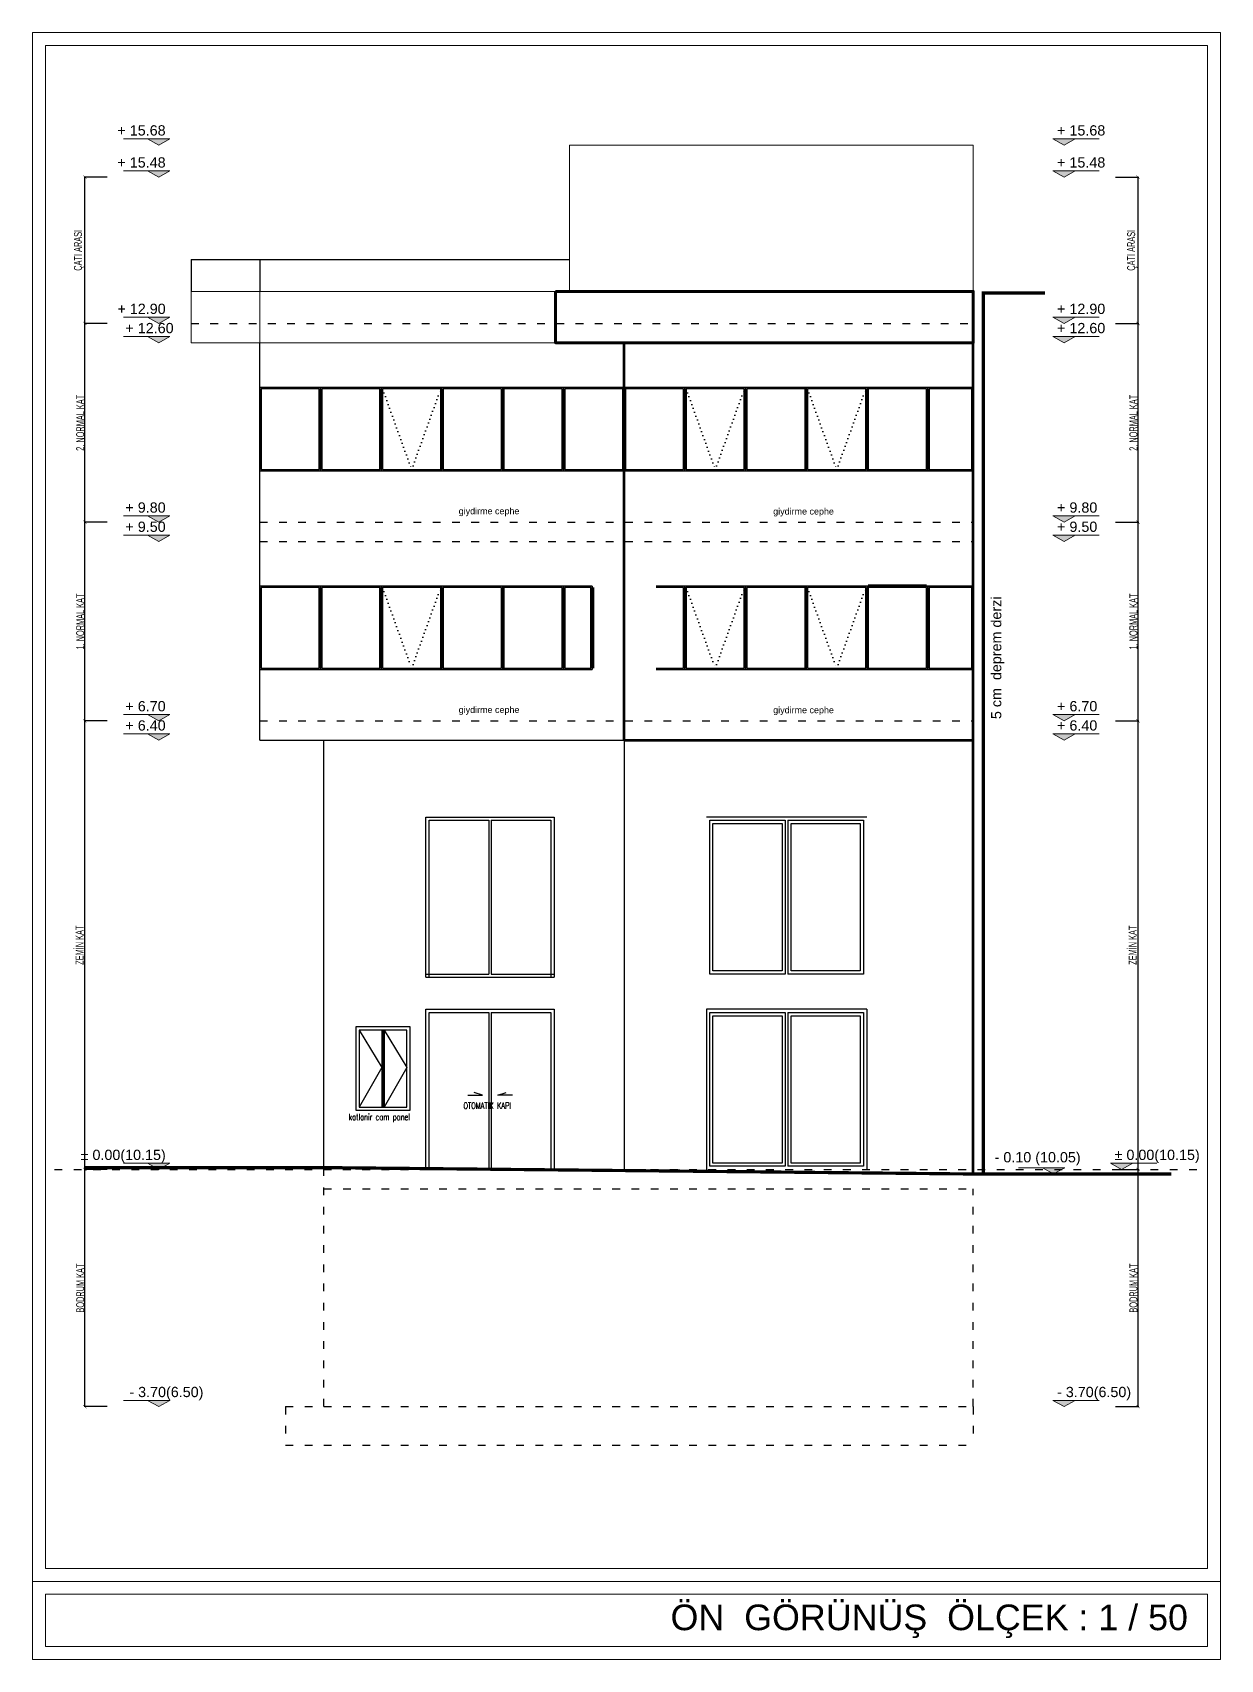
# Model space of a CAD drawing. Header units: millimetres. Extents: x 7519 to 33116, y -1769 to 3101.
# Drawn here: x 28187 to 30041, y 562 to 3101 of the extents above; entities that cross this region are included whole.
import ezdxf

# ---------------------------------------------------------------- set-up
doc = ezdxf.new("R2010")
doc.units = ezdxf.units.MM
for name, pattern in [('ACAD_ISO03W100', [30, 12, -18]), ('ACAD_ISO04W100', [30, 24, -3, 0, -3]), ('DOT', [6.35, 0, -6.35])]:
    doc.linetypes.add(name, pattern=pattern)
doc.layers.add('1', color=7, linetype='Continuous', true_color=0x4137a0)
for name, color, linetype, lineweight in [('2', 115, 'Continuous', 20), ('6', 42, 'Continuous', 60), ('duvar', 145, 'Continuous', 53), ('iç ölçü x', 20, 'Continuous', 9), ('KAPI', 42, 'Continuous', 25), ('kesit duvar', 97, 'Continuous', 30), ('KÜTÜPHANE', 34, 'Continuous', 30), ('çizgi', 234, 'Continuous', 9)]:
    doc.layers.add(name, color=color, linetype=linetype, lineweight=lineweight)
doc.layers.add('kapı pen', color=4, linetype='Continuous')
doc.layers.add('PENC3', color=24, linetype='Continuous')
doc.styles.add('DIMST', font='simplex.shx', dxfattribs={"width": 0.5, "height": 11})
doc.styles.get("Standard").update_dxf_attribs({"font": 'arial.ttf'})
doc.styles.add('UMUT İÇ ÖLÇÜ YAZISI', font='ARIALN.TTF', dxfattribs={"width": 0.7, "height": 12.5})
doc.dimstyles.new('UMUT İÇ ÖLÇÜ', dxfattribs={"dimtxt": 12.5, "dimasz": 5, "dimexe": 1.25, "dimexo": 0.625, "dimtad": 1, "dimtoh": 1, "dimdec": 0, "dimzin": 12, "dimtxsty": 'UMUT İÇ ÖLÇÜ YAZISI', "dimblk": 'ARCHTICK', "dimcen": 5, "dimclrd": 1, "dimclre": 2, "dimclrt": 3, "dimadec": 0, "dimazin": 0, "dimtfac": 1, "dimtdec": 0, "dimtix": 1, "dimtmove": 0, "dimatfit": 3, "dimldrblk": 'ARCHTICK', "dimfxl": 35, "dimfxlon": 1, "dimtfillclr": 256, "dimarcsym": 0})

msp = doc.modelspace()

# ---------------------------------------------------------------- texts
at = {"layer": 'iç ölçü x'}
for s, height, p in [('+ 15.68', 16, (28319.834, 2940.082)), ('+ 15.68', 16, (29785.929, 2940.082)), ('+ 15.48', 16, (28319.834, 2890.082)), ('+ 15.48', 16, (29785.929, 2890.082)), ('+ 12.90', 16, (28319.922, 2661.644)), ('+ 12.90', 16, (29785.929, 2661.644)), ('+ 12.60', 16, (28332.353, 2631.644)), ('+ 12.60', 16, (29785.929, 2631.644)), ('+ 9.80', 16, (28332.353, 2351.644)), ('+ 9.80', 16, (29785.929, 2351.644)), ('+ 9.50', 16, (28332.353, 2321.644)), ('giydirme cephe', 10, (28852.289, 2349.137)), ('giydirme cephe', 10, (29342.993, 2348.692)), ('+ 9.50', 16, (29785.929, 2321.644)), ('+ 6.70', 16, (28332.353, 2041.644)), ('+ 6.70', 16, (29785.929, 2041.644)), ('giydirme cephe', 10, (28852.289, 2039.137)), ('giydirme cephe', 10, (29342.993, 2038.692)), ('+ 6.40', 16, (28332.353, 2011.644)), ('+ 6.40', 16, (29785.929, 2011.644)), ('± 0.00(10.15)', 16, (28262.448, 1341.644)), ('- 0.10 (10.05)', 16, (29688.5, 1337.932)), ('± 0.00(10.15)', 16, (29875.687, 1341.644)), ('- 3.70(6.50)', 16, (28338.497, 971.644)), ('- 3.70(6.50)', 16, (29785.929, 971.644)), ('ÖN  GÖRÜNÜŞ  ÖLÇEK : 1 / 50', 40, (29182.866, 608.009))]:
    msp.add_text(s, height=height, dxfattribs=at).set_placement(p)
msp.add_text('5 cm  deprem derzi', height=16, rotation=90, dxfattribs=at).set_placement((29698.937, 2029.534))
at = {"layer": 'KAPI', "style": 'DIMST', "width": 0.75}
for s, p in [('OTOMATIK KAPI', (28859.74, 1421.341)), ('katlanir cam panel', (28680.656, 1403.622))]:
    msp.add_text(s, height=10, rotation=0.17418, dxfattribs=at).set_placement(p)

# ---------------------------------------------------------------- blocks, each defined once
blk = doc.blocks.new('A$C255917EC')
at = {"layer": 'iç ölçü x'}
h = blk.add_hatch(color=256, dxfattribs=at)
h.dxf.hatch_style = 1
h.paths.add_polyline_path([(0, 0), (43.7, 24.5), (-43.7, 24.5)])
for p, q in [((0, 0), (-43.7, 24.5)), ((-43.7, 24.5), (137.2, 24.5)), ((0, 0), (43.7, 24.5))]:
    blk.add_line(p, q, dxfattribs=at)
blk = doc.blocks.new('_ArchTick')
at = {"color": 0, "linetype": 'ByBlock', "const_width": 0.15}
blk.add_lwpolyline([(-0.5, -0.5), (0.5, 0.5)], dxfattribs=at)
blk = doc.blocks.new('*D317')
at = {"layer": 'Defpoints', "color": 0, "lineweight": 100, "transparency": 16777216}
for p in [(29796.8, 1326.8), (29912.2, 1326.8), (29796.8, 956.8)]:
    blk.add_point(p, dxfattribs=at)
at = {"layer": 'iç ölçü x', "color": 2, "lineweight": -2, "transparency": 16777216}
for p, q in [((29877.2, 1326.8), (29913.5, 1326.8)), ((29877.2, 956.8), (29913.5, 956.8))]:
    blk.add_line(p, q, dxfattribs=at)
at = {"layer": 'iç ölçü x', "color": 1, "lineweight": -2, "transparency": 16777216}
blk.add_line((29912.2, 956.8), (29912.2, 1326.8), dxfattribs=at)
at = {"layer": 'iç ölçü x', "color": 1, "lineweight": -2, "transparency": 16777216, "xscale": 5, "yscale": 5, "zscale": 5}
for p, rotation in [((29912.2, 1326.8), 90), ((29912.2, 956.8), 270)]:
    blk.add_blockref('_ArchTick', p, dxfattribs=dict(at, rotation=rotation))
at = {"layer": 'iç ölçü x', "color": 3, "transparency": 16777216, "insert": (29905.1, 1141.8), "char_height": 12.5, "attachment_point": 5, "rotation": 90, "style": 'UMUT İÇ ÖLÇÜ YAZISI'}
blk.add_mtext('BODRUM KAT', dxfattribs=at)
blk = doc.blocks.new('*D318')
at = {"layer": 'Defpoints', "color": 0, "transparency": 16777216}
for p in [(29796.8, 2026.8), (29912.2, 2026.8), (29796.8, 1326.8)]:
    blk.add_point(p, dxfattribs=at)
at = {"layer": 'iç ölçü x', "color": 2, "lineweight": -2, "transparency": 16777216}
for p, q in [((29877.2, 2026.8), (29913.5, 2026.8)), ((29877.2, 1326.8), (29913.5, 1326.8))]:
    blk.add_line(p, q, dxfattribs=at)
at = {"layer": 'iç ölçü x', "color": 1, "lineweight": -2, "transparency": 16777216}
blk.add_line((29912.2, 1326.8), (29912.2, 2026.8), dxfattribs=at)
at = {"layer": 'iç ölçü x', "color": 1, "lineweight": -2, "transparency": 16777216, "xscale": 5, "yscale": 5, "zscale": 5}
for p, rotation in [((29912.2, 2026.8), 90), ((29912.2, 1326.8), 270)]:
    blk.add_blockref('_ArchTick', p, dxfattribs=dict(at, rotation=rotation))
at = {"layer": 'iç ölçü x', "color": 3, "transparency": 16777216, "insert": (29903.9, 1676.8), "char_height": 12.5, "attachment_point": 5, "rotation": 90, "style": 'UMUT İÇ ÖLÇÜ YAZISI'}
blk.add_mtext('ZEMİN KAT', dxfattribs=at)
blk = doc.blocks.new('*D319')
at = {"layer": 'Defpoints', "color": 0, "transparency": 16777216}
for p in [(29796.8, 2336.8), (29912.2, 2336.8), (29796.8, 2026.8)]:
    blk.add_point(p, dxfattribs=at)
at = {"layer": 'iç ölçü x', "color": 2, "lineweight": -2, "transparency": 16777216}
for p, q in [((29877.2, 2336.8), (29913.5, 2336.8)), ((29877.2, 2026.8), (29913.5, 2026.8))]:
    blk.add_line(p, q, dxfattribs=at)
at = {"layer": 'iç ölçü x', "color": 1, "lineweight": -2, "transparency": 16777216}
blk.add_line((29912.2, 2026.8), (29912.2, 2336.8), dxfattribs=at)
at = {"layer": 'iç ölçü x', "color": 1, "lineweight": -2, "transparency": 16777216, "xscale": 5, "yscale": 5, "zscale": 5}
for p, rotation in [((29912.2, 2336.8), 90), ((29912.2, 2026.8), 270)]:
    blk.add_blockref('_ArchTick', p, dxfattribs=dict(at, rotation=rotation))
at = {"layer": 'iç ölçü x', "color": 3, "transparency": 16777216, "insert": (29905.1, 2181.8), "char_height": 12.5, "attachment_point": 5, "rotation": 90, "style": 'UMUT İÇ ÖLÇÜ YAZISI'}
blk.add_mtext('1. NORMAL KAT', dxfattribs=at)
blk = doc.blocks.new('*D320')
at = {"layer": 'Defpoints', "color": 0, "transparency": 16777216}
for p in [(29796.8, 2646.8), (29912.2, 2646.8), (29796.8, 2336.8)]:
    blk.add_point(p, dxfattribs=at)
at = {"layer": 'iç ölçü x', "color": 2, "lineweight": -2, "transparency": 16777216}
for p, q in [((29877.2, 2646.8), (29913.5, 2646.8)), ((29877.2, 2336.8), (29913.5, 2336.8))]:
    blk.add_line(p, q, dxfattribs=at)
at = {"layer": 'iç ölçü x', "color": 1, "lineweight": -2, "transparency": 16777216}
blk.add_line((29912.2, 2336.8), (29912.2, 2646.8), dxfattribs=at)
at = {"layer": 'iç ölçü x', "color": 1, "lineweight": -2, "transparency": 16777216, "xscale": 5, "yscale": 5, "zscale": 5}
for p, rotation in [((29912.2, 2646.8), 90), ((29912.2, 2336.8), 270)]:
    blk.add_blockref('_ArchTick', p, dxfattribs=dict(at, rotation=rotation))
at = {"layer": 'iç ölçü x', "color": 3, "transparency": 16777216, "insert": (29905.1, 2491.8), "char_height": 12.5, "attachment_point": 5, "rotation": 90, "style": 'UMUT İÇ ÖLÇÜ YAZISI'}
blk.add_mtext('2. NORMAL KAT', dxfattribs=at)
blk = doc.blocks.new('*D321')
at = {"layer": 'Defpoints', "color": 0, "transparency": 16777216}
for p in [(29796.8, 2875.2), (29912.2, 2875.2), (29796.8, 2646.8)]:
    blk.add_point(p, dxfattribs=at)
at = {"layer": 'iç ölçü x', "color": 2, "lineweight": -2, "transparency": 16777216}
for p, q in [((29877.2, 2875.2), (29913.5, 2875.2)), ((29877.2, 2646.8), (29913.5, 2646.8))]:
    blk.add_line(p, q, dxfattribs=at)
at = {"layer": 'iç ölçü x', "color": 1, "lineweight": -2, "transparency": 16777216}
blk.add_line((29912.2, 2646.8), (29912.2, 2875.2), dxfattribs=at)
at = {"layer": 'iç ölçü x', "color": 1, "lineweight": -2, "transparency": 16777216, "xscale": 5, "yscale": 5, "zscale": 5}
for p, rotation in [((29912.2, 2875.2), 90), ((29912.2, 2646.8), 270)]:
    blk.add_blockref('_ArchTick', p, dxfattribs=dict(at, rotation=rotation))
at = {"layer": 'iç ölçü x', "color": 3, "transparency": 16777216, "insert": (29903.4, 2761), "char_height": 12.5, "attachment_point": 5, "rotation": 90, "style": 'UMUT İÇ ÖLÇÜ YAZISI'}
blk.add_mtext('ÇATI ARASI ', dxfattribs=at)
blk = doc.blocks.new('*D332')
at = {"layer": 'Defpoints', "color": 0, "lineweight": 100, "transparency": 16777216}
for p in [(28269, 1326.8), (28384.4, 1326.8), (28384.4, 956.8)]:
    blk.add_point(p, dxfattribs=at)
at = {"layer": 'iç ölçü x', "color": 2, "lineweight": -2, "transparency": 16777216}
for p, q in [((28304, 1326.8), (28267.8, 1326.8)), ((28304, 956.8), (28267.8, 956.8))]:
    blk.add_line(p, q, dxfattribs=at)
at = {"layer": 'iç ölçü x', "color": 1, "lineweight": -2, "transparency": 16777216}
blk.add_line((28269, 956.8), (28269, 1326.8), dxfattribs=at)
at = {"layer": 'iç ölçü x', "color": 1, "lineweight": -2, "transparency": 16777216, "xscale": 5, "yscale": 5, "zscale": 5}
for p, rotation in [((28269, 1326.8), 90), ((28269, 956.8), 270)]:
    blk.add_blockref('_ArchTick', p, dxfattribs=dict(at, rotation=rotation))
at = {"layer": 'iç ölçü x', "color": 3, "transparency": 16777216, "insert": (28261.9, 1141.8), "char_height": 12.5, "attachment_point": 5, "rotation": 90, "style": 'UMUT İÇ ÖLÇÜ YAZISI'}
blk.add_mtext('BODRUM KAT', dxfattribs=at)
blk = doc.blocks.new('*D333')
at = {"layer": 'Defpoints', "color": 0, "transparency": 16777216}
for p in [(28269, 2026.8), (28384.4, 2026.8), (28384.4, 1326.8)]:
    blk.add_point(p, dxfattribs=at)
at = {"layer": 'iç ölçü x', "color": 2, "lineweight": -2, "transparency": 16777216}
for p, q in [((28304, 2026.8), (28267.8, 2026.8)), ((28304, 1326.8), (28267.8, 1326.8))]:
    blk.add_line(p, q, dxfattribs=at)
at = {"layer": 'iç ölçü x', "color": 1, "lineweight": -2, "transparency": 16777216}
blk.add_line((28269, 1326.8), (28269, 2026.8), dxfattribs=at)
at = {"layer": 'iç ölçü x', "color": 1, "lineweight": -2, "transparency": 16777216, "xscale": 5, "yscale": 5, "zscale": 5}
for p, rotation in [((28269, 2026.8), 90), ((28269, 1326.8), 270)]:
    blk.add_blockref('_ArchTick', p, dxfattribs=dict(at, rotation=rotation))
at = {"layer": 'iç ölçü x', "color": 3, "transparency": 16777216, "insert": (28260.8, 1676.8), "char_height": 12.5, "attachment_point": 5, "rotation": 90, "style": 'UMUT İÇ ÖLÇÜ YAZISI'}
blk.add_mtext('ZEMİN KAT', dxfattribs=at)
blk = doc.blocks.new('*D334')
at = {"layer": 'Defpoints', "color": 0, "transparency": 16777216}
for p in [(28269, 2336.8), (28384.4, 2336.8), (28384.4, 2026.8)]:
    blk.add_point(p, dxfattribs=at)
at = {"layer": 'iç ölçü x', "color": 2, "lineweight": -2, "transparency": 16777216}
for p, q in [((28304, 2336.8), (28267.8, 2336.8)), ((28304, 2026.8), (28267.8, 2026.8))]:
    blk.add_line(p, q, dxfattribs=at)
at = {"layer": 'iç ölçü x', "color": 1, "lineweight": -2, "transparency": 16777216}
blk.add_line((28269, 2026.8), (28269, 2336.8), dxfattribs=at)
at = {"layer": 'iç ölçü x', "color": 1, "lineweight": -2, "transparency": 16777216, "xscale": 5, "yscale": 5, "zscale": 5}
for p, rotation in [((28269, 2336.8), 90), ((28269, 2026.8), 270)]:
    blk.add_blockref('_ArchTick', p, dxfattribs=dict(at, rotation=rotation))
at = {"layer": 'iç ölçü x', "color": 3, "transparency": 16777216, "insert": (28261.9, 2181.8), "char_height": 12.5, "attachment_point": 5, "rotation": 90, "style": 'UMUT İÇ ÖLÇÜ YAZISI'}
blk.add_mtext('1. NORMAL KAT', dxfattribs=at)
blk = doc.blocks.new('*D335')
at = {"layer": 'Defpoints', "color": 0, "transparency": 16777216}
for p in [(28269, 2646.8), (28384.4, 2646.8), (28384.4, 2336.8)]:
    blk.add_point(p, dxfattribs=at)
at = {"layer": 'iç ölçü x', "color": 2, "lineweight": -2, "transparency": 16777216}
for p, q in [((28304, 2646.8), (28267.8, 2646.8)), ((28304, 2336.8), (28267.8, 2336.8))]:
    blk.add_line(p, q, dxfattribs=at)
at = {"layer": 'iç ölçü x', "color": 1, "lineweight": -2, "transparency": 16777216}
blk.add_line((28269, 2336.8), (28269, 2646.8), dxfattribs=at)
at = {"layer": 'iç ölçü x', "color": 1, "lineweight": -2, "transparency": 16777216, "xscale": 5, "yscale": 5, "zscale": 5}
for p, rotation in [((28269, 2646.8), 90), ((28269, 2336.8), 270)]:
    blk.add_blockref('_ArchTick', p, dxfattribs=dict(at, rotation=rotation))
at = {"layer": 'iç ölçü x', "color": 3, "transparency": 16777216, "insert": (28261.9, 2491.8), "char_height": 12.5, "attachment_point": 5, "rotation": 90, "style": 'UMUT İÇ ÖLÇÜ YAZISI'}
blk.add_mtext('2. NORMAL KAT', dxfattribs=at)
blk = doc.blocks.new('*D336')
at = {"layer": 'Defpoints', "color": 0, "transparency": 16777216}
for p in [(28269, 2875.2), (28384.4, 2875.2), (28384.4, 2646.8)]:
    blk.add_point(p, dxfattribs=at)
at = {"layer": 'iç ölçü x', "color": 2, "lineweight": -2, "transparency": 16777216}
for p, q in [((28304, 2875.2), (28267.8, 2875.2)), ((28304, 2646.8), (28267.8, 2646.8))]:
    blk.add_line(p, q, dxfattribs=at)
at = {"layer": 'iç ölçü x', "color": 1, "lineweight": -2, "transparency": 16777216}
blk.add_line((28269, 2646.8), (28269, 2875.2), dxfattribs=at)
at = {"layer": 'iç ölçü x', "color": 1, "lineweight": -2, "transparency": 16777216, "xscale": 5, "yscale": 5, "zscale": 5}
for p, rotation in [((28269, 2875.2), 90), ((28269, 2646.8), 270)]:
    blk.add_blockref('_ArchTick', p, dxfattribs=dict(at, rotation=rotation))
at = {"layer": 'iç ölçü x', "color": 3, "transparency": 16777216, "insert": (28260.2, 2761), "char_height": 12.5, "attachment_point": 5, "rotation": 90, "style": 'UMUT İÇ ÖLÇÜ YAZISI'}
blk.add_mtext('ÇATI ARASI ', dxfattribs=at)

# ---------------------------------------------------------------- dimensions: what is measured, and where the dimension line sits
at = {"layer": 'iç ölçü x'}
for base, p1, p2, text, picture, middle in [((28269.015, 2875.205), (28384.392, 2646.767), (28384.392, 2875.205), 'ÇATI ARASI ', '*D336', (28260.238, 2760.986)), ((29912.208, 2875.205), (29796.83, 2646.767), (29796.83, 2875.205), 'ÇATI ARASI ', '*D321', (29903.431, 2760.986)), ((28269.015, 2646.767), (28384.392, 2336.767), (28384.392, 2646.767), '2. NORMAL KAT', '*D335', (28261.922, 2491.767)), ((29912.208, 2646.767), (29796.83, 2336.767), (29796.83, 2646.767), '2. NORMAL KAT', '*D320', (29905.115, 2491.767)), ((28269.015, 2336.767), (28384.392, 2026.767), (28384.392, 2336.767), '1. NORMAL KAT', '*D334', (28261.922, 2181.767)), ((29912.208, 2336.767), (29796.83, 2026.767), (29796.83, 2336.767), '1. NORMAL KAT', '*D319', (29905.115, 2181.767)), ((28269.015, 2026.767), (28384.392, 1326.767), (28384.392, 2026.767), 'ZEMİN KAT', '*D333', (28260.754, 1676.767)), ((29912.208, 2026.767), (29796.83, 1326.767), (29796.83, 2026.767), 'ZEMİN KAT', '*D318', (29903.947, 1676.767))]:
    dim = msp.add_linear_dim(base=base, p1=p1, p2=p2, angle=90, text=text, dimstyle='UMUT İÇ ÖLÇÜ', override={"dimtmove": 1}, dxfattribs=at)
    dim.commit()
    dim.dimension.update_dxf_attribs({"geometry": picture, "text_midpoint": middle})
for base, p1, p2, picture, middle in [((28269.015, 1326.767), (28384.392, 956.767), (28384.392, 1326.767), '*D332', (28261.922, 1141.767)), ((29912.208, 1326.767), (29796.83, 956.767), (29796.83, 1326.767), '*D317', (29905.115, 1141.767))]:
    dim = msp.add_linear_dim(base=base, p1=p1, p2=p2, angle=90, text='BODRUM KAT', dimstyle='UMUT İÇ ÖLÇÜ', dxfattribs=at)
    dim.commit()
    dim.dimension.update_dxf_attribs({"geometry": picture, "text_midpoint": middle})

# ---------------------------------------------------------------- linework, layer by layer
at = {"layer": '1'}
for p, q in [((28732.279, 1544.274), (28732.279, 1424.274)), ((28734.279, 1544.274), (28734.279, 1424.274)), ((28736.279, 1544.274), (28736.279, 1424.274))]:
    msp.add_line(p, q, dxfattribs=at)
for points in [[(28776.555, 1549.274), (28692.002, 1549.274), (28692.002, 1419.274), (28776.555, 1419.274)], [(28771.555, 1544.274), (28697.002, 1544.274), (28697.002, 1424.274), (28771.555, 1424.274)]]:
    msp.add_lwpolyline(points, close=True, dxfattribs=at)
at = {"layer": '2', "lineweight": 30}
for p, q in [((28542.002, 1996.767), (28542.002, 2616.767)), ((28542.002, 1996.767), (29110.444, 1996.767)), ((28642.002, 1329.767), (28642.002, 1996.767)), ((29110.444, 1996.767), (29110.444, 1326.767))]:
    msp.add_line(p, q, dxfattribs=at)
at = {"layer": '2', "lineweight": 53}
for q in [(29110.444, 2616.767), (29655.179, 1996.767)]:
    msp.add_line((29110.444, 1996.767), q, dxfattribs=at)
at = {"layer": '6'}
msp.add_lwpolyline([(29003.215, 2696.767), (29655.179, 2696.767), (29655.179, 2616.767), (29003.215, 2616.767)], close=True, dxfattribs=at)
at = {"layer": 'duvar'}
msp.add_line((29655.179, 1319.767), (29655.179, 2616.767), dxfattribs=at)
at = {"layer": 'iç ölçü x'}
for p, q in [((29003.215, 2696.767), (28434.772, 2696.767)), ((28434.772, 2696.767), (28434.772, 2616.767)), ((28542.002, 2696.767), (28542.002, 2616.767)), ((29003.215, 2616.767), (28434.772, 2616.767))]:
    msp.add_line(p, q, dxfattribs=at)
for points in [[(28187.402, 684.072), (30040.837, 684.072), (30040.837, 3100.74), (28187.402, 3100.74)], [(28207.402, 704.072), (30020.837, 704.072), (30020.837, 3080.74), (28207.402, 3080.74)], [(28187.402, 684.072), (30040.837, 684.072), (30040.837, 562.318), (28187.402, 562.318)], [(28207.402, 664.072), (30020.837, 664.072), (30020.837, 582.318), (28207.402, 582.318)]]:
    msp.add_lwpolyline(points, close=True, dxfattribs=at)
at = {"layer": 'iç ölçü x', "linetype": 'ACAD_ISO04W100', "const_width": 5}
msp.add_lwpolyline([(29670.977, 1319.767), (29670.977, 2694.3), (29767.23, 2694.3)], dxfattribs=at)
at = {"layer": 'KAPI'}
for points in [[(28697.002, 1544.274), (28732.279, 1485.941), (28697.002, 1424.274)], [(28736.279, 1544.274), (28771.555, 1485.941), (28736.279, 1424.274)]]:
    msp.add_lwpolyline(points, dxfattribs=at)
at = {"layer": 'kapı pen', "linetype": 'ACAD_ISO03W100'}
for p, q in [((28434.772, 2646.767), (29655.179, 2646.767)), ((28221.763, 1326.767), (30020.837, 1326.767)), ((28642.002, 956.767), (28642.002, 1329.767)), ((28642.002, 1326.767), (29655.179, 1326.767)), ((28642.002, 1296.767), (29655.179, 1296.767)), ((29655.179, 956.767), (29655.179, 1296.767)), ((28582.002, 956.767), (29655.179, 956.767)), ((28582.002, 956.767), (28582.002, 896.767)), ((29655.179, 956.767), (29655.179, 896.767)), ((28582.002, 896.767), (29655.179, 896.767))]:
    msp.add_line(p, q, dxfattribs=at)
at = {"layer": 'kapı pen', "color": 251, "linetype": 'ACAD_ISO03W100'}
for p, q in [((28542.002, 2336.767), (29655.179, 2336.767)), ((28542.002, 2306.767), (29655.179, 2306.767)), ((28542.002, 2026.767), (29655.179, 2026.767))]:
    msp.add_line(p, q, dxfattribs=at)
at = {"layer": 'kapı pen'}
for p, q in [((28899.223, 1871.767), (28899.223, 1631.767)), ((28903.223, 1871.767), (28903.223, 1631.767)), ((29488.89, 1876.767), (29238.89, 1876.767)), ((29361.89, 1871.767), (29361.89, 1631.767)), ((29365.89, 1871.767), (29365.89, 1631.767)), ((28801.223, 1631.767), (28899.223, 1631.767)), ((28801.223, 1626.767), (29001.223, 1626.767)), ((28903.223, 1631.767), (29001.223, 1631.767)), ((29488.89, 1576.767), (29238.89, 1576.767)), ((29238.89, 1576.767), (29238.89, 1326.767)), ((29488.89, 1576.767), (29488.89, 1326.767)), ((28899.223, 1571.767), (28899.223, 1326.767)), ((28903.223, 1571.767), (28903.223, 1326.767)), ((29361.89, 1571.767), (29361.89, 1331.767)), ((29365.89, 1571.767), (29365.89, 1331.767)), ((28889.223, 1442.915), (28876.291, 1447.069)), ((28913.392, 1442.915), (28926.324, 1447.069)), ((28866.33, 1442.915), (28889.223, 1442.915)), ((28936.285, 1442.915), (28913.392, 1442.915))]:
    msp.add_line(p, q, dxfattribs=at)
for points in [[(28801.223, 1626.767), (28801.223, 1626.767), (28801.223, 1876.767), (29001.223, 1876.767), (29001.223, 1626.767)], [(28806.223, 1626.767), (28806.223, 1871.767), (28899.223, 1871.767)], [(28903.223, 1871.767), (28996.223, 1871.767), (28996.223, 1626.767)], [(29361.89, 1631.767), (29243.89, 1631.767), (29243.89, 1871.767), (29361.89, 1871.767)], [(29365.89, 1871.767), (29483.89, 1871.767), (29483.89, 1631.767), (29365.89, 1631.767)], [(28801.223, 1326.767), (28801.223, 1326.767), (28801.223, 1576.767), (29001.223, 1576.767), (29001.223, 1326.767)], [(28806.223, 1326.767), (28806.223, 1571.767), (28899.223, 1571.767)], [(28903.223, 1571.767), (28996.223, 1571.767), (28996.223, 1326.767)], [(29361.89, 1331.767), (29243.89, 1331.767), (29243.89, 1571.767), (29361.89, 1571.767)], [(29365.89, 1571.767), (29483.89, 1571.767), (29483.89, 1331.767), (29365.89, 1331.767)]]:
    msp.add_lwpolyline(points, dxfattribs=at)
for points in [[(29356.89, 1636.767), (29248.89, 1636.767), (29248.89, 1866.767), (29356.89, 1866.767)], [(29370.89, 1636.767), (29370.89, 1866.767), (29478.89, 1866.767), (29478.89, 1636.767)], [(29356.89, 1336.767), (29248.89, 1336.767), (29248.89, 1566.767), (29356.89, 1566.767)], [(29370.89, 1336.767), (29370.89, 1566.767), (29478.89, 1566.767), (29478.89, 1336.767)]]:
    msp.add_lwpolyline(points, close=True, dxfattribs=at)
at = {"layer": 'kesit duvar'}
for p, q in [((28434.772, 2746.767), (28434.772, 2696.767)), ((28434.772, 2746.767), (29025.135, 2746.767)), ((28542.002, 2746.767), (28542.002, 2696.767))]:
    msp.add_line(p, q, dxfattribs=at)
at = {"layer": 'KÜTÜPHANE', "const_width": 5}
msp.add_lwpolyline([(28269.015, 1329.767), (28642.002, 1329.767), (29655.179, 1319.767), (29964.193, 1319.767)], dxfattribs=at)
at = {"layer": 'PENC3', "linetype": 'DOT'}
for p, q in [((28733.483, 2544.767), (28778.853, 2418.767)), ((28778.853, 2418.767), (28824.223, 2544.767)), ((29207.185, 2544.767), (29252.555, 2418.767)), ((29252.555, 2418.767), (29297.925, 2544.767)), ((29396.666, 2544.767), (29442.036, 2418.767)), ((29442.036, 2418.767), (29487.406, 2544.767)), ((28733.483, 2234.767), (28778.853, 2108.767)), ((28778.853, 2108.767), (28824.223, 2234.767)), ((29207.185, 2234.767), (29252.555, 2108.767)), ((29252.555, 2108.767), (29297.925, 2234.767)), ((29396.666, 2234.767), (29442.036, 2108.767)), ((29442.036, 2108.767), (29487.406, 2234.767))]:
    msp.add_line(p, q, dxfattribs=at)
at = {"layer": 'PENC3'}
for points in [[(28636.743, 2546.767), (28542.002, 2546.767), (28542.002, 2416.767), (28636.743, 2416.767)], [(28634.743, 2544.767), (28544.002, 2544.767), (28544.002, 2418.767), (28634.743, 2418.767)], [(28731.483, 2546.767), (28636.743, 2546.767), (28636.743, 2416.767), (28731.483, 2416.767)], [(28729.483, 2544.767), (28638.743, 2544.767), (28638.743, 2418.767), (28729.483, 2418.767)], [(28826.223, 2546.767), (28731.483, 2546.767), (28731.483, 2416.767), (28826.223, 2416.767)], [(28824.223, 2544.767), (28733.483, 2544.767), (28733.483, 2418.767), (28824.223, 2418.767)], [(28920.964, 2546.767), (28826.223, 2546.767), (28826.223, 2416.767), (28920.964, 2416.767)], [(28918.964, 2544.767), (28828.223, 2544.767), (28828.223, 2418.767), (28918.964, 2418.767)], [(29015.704, 2546.767), (28920.964, 2546.767), (28920.964, 2416.767), (29015.704, 2416.767)], [(29013.704, 2544.767), (28922.964, 2544.767), (28922.964, 2418.767), (29013.704, 2418.767)], [(29110.444, 2546.767), (29015.704, 2546.767), (29015.704, 2416.767), (29110.444, 2416.767)], [(29108.444, 2544.767), (29017.704, 2544.767), (29017.704, 2418.767), (29108.444, 2418.767)], [(29205.185, 2546.767), (29110.444, 2546.767), (29110.444, 2416.767), (29205.185, 2416.767)], [(29203.185, 2544.767), (29112.444, 2544.767), (29112.444, 2418.767), (29203.185, 2418.767)], [(29299.925, 2546.767), (29205.185, 2546.767), (29205.185, 2416.767), (29299.925, 2416.767)], [(29297.925, 2544.767), (29207.185, 2544.767), (29207.185, 2418.767), (29297.925, 2418.767)], [(29394.666, 2546.767), (29299.925, 2546.767), (29299.925, 2416.767), (29394.666, 2416.767)], [(29392.666, 2544.767), (29301.925, 2544.767), (29301.925, 2418.767), (29392.666, 2418.767)], [(29489.406, 2546.767), (29394.666, 2546.767), (29394.666, 2416.767), (29489.406, 2416.767)], [(29487.406, 2544.767), (29396.666, 2544.767), (29396.666, 2418.767), (29487.406, 2418.767)], [(29584.146, 2546.767), (29489.406, 2546.767), (29489.406, 2416.767), (29584.146, 2416.767)], [(29582.146, 2544.767), (29491.406, 2544.767), (29491.406, 2418.767), (29582.146, 2418.767)], [(29655.179, 2546.767), (29584.146, 2546.767), (29584.146, 2416.767), (29655.179, 2416.767)], [(29653.179, 2544.767), (29586.146, 2544.767), (29586.146, 2418.767), (29653.179, 2418.767)], [(28636.743, 2236.767), (28542.002, 2236.767), (28542.002, 2106.767), (28636.743, 2106.767)], [(28634.743, 2234.767), (28544.002, 2234.767), (28544.002, 2108.767), (28634.743, 2108.767)], [(28731.483, 2236.767), (28636.743, 2236.767), (28636.743, 2106.767), (28731.483, 2106.767)], [(28729.483, 2234.767), (28638.743, 2234.767), (28638.743, 2108.767), (28729.483, 2108.767)], [(28826.223, 2236.767), (28731.483, 2236.767), (28731.483, 2106.767), (28826.223, 2106.767)], [(28824.223, 2234.767), (28733.483, 2234.767), (28733.483, 2108.767), (28824.223, 2108.767)], [(28920.964, 2236.767), (28826.223, 2236.767), (28826.223, 2106.767), (28920.964, 2106.767)], [(28918.964, 2234.767), (28828.223, 2234.767), (28828.223, 2108.767), (28918.964, 2108.767)], [(29015.704, 2236.767), (28920.964, 2236.767), (28920.964, 2106.767), (29015.704, 2106.767)], [(29013.704, 2234.767), (28922.964, 2234.767), (28922.964, 2108.767), (29013.704, 2108.767)], [(29060.444, 2236.767), (29015.704, 2236.767), (29015.704, 2106.767), (29060.444, 2106.767)], [(29058.444, 2234.767), (29017.704, 2234.767), (29017.704, 2108.767), (29058.444, 2108.767)], [(29299.925, 2236.767), (29205.185, 2236.767), (29205.185, 2106.767), (29299.925, 2106.767)], [(29297.925, 2234.767), (29207.185, 2234.767), (29207.185, 2108.767), (29297.925, 2108.767)], [(29394.666, 2236.767), (29299.925, 2236.767), (29299.925, 2106.767), (29394.666, 2106.767)], [(29392.666, 2234.767), (29301.925, 2234.767), (29301.925, 2108.767), (29392.666, 2108.767)], [(29489.406, 2236.767), (29394.666, 2236.767), (29394.666, 2106.767), (29489.406, 2106.767)], [(29487.406, 2234.767), (29396.666, 2234.767), (29396.666, 2108.767), (29487.406, 2108.767)], [(29584.146, 2236.767), (29489.406, 2236.767), (29489.406, 2106.767), (29584.146, 2106.767)], [(29582.146, 2234.767), (29491.406, 2234.767), (29491.406, 2108.767), (29582.146, 2108.767)], [(29655.179, 2236.767), (29584.146, 2236.767), (29584.146, 2106.767), (29655.179, 2106.767)], [(29653.179, 2234.767), (29586.146, 2234.767), (29586.146, 2108.767), (29653.179, 2108.767)]]:
    msp.add_lwpolyline(points, close=True, dxfattribs=at)
for points in [[(29584.146, 2416.767), (29489.406, 2416.767)], [(29584.146, 2236.767), (29655.179, 2236.767), (29655.179, 2416.767), (29584.146, 2416.767)], [(29060.444, 2236.767), (29060.444, 2106.767)], [(29062.444, 2234.767), (29062.444, 2108.767)], [(29160.444, 2106.767), (29205.185, 2106.767), (29205.185, 2236.767), (29160.444, 2236.767)], [(29160.444, 2108.767), (29203.185, 2108.767), (29203.185, 2234.767), (29160.444, 2234.767)], [(29489.406, 2236.767), (29584.146, 2236.767)], [(29491.406, 2238.767), (29582.146, 2238.767)]]:
    msp.add_lwpolyline(points, dxfattribs=at)
at = {"layer": 'çizgi'}
for p, q in [((29025.135, 2696.767), (29025.135, 2925.205)), ((29655.179, 2925.205), (29025.135, 2925.205)), ((29655.179, 2925.205), (29655.179, 2696.767))]:
    msp.add_line(p, q, dxfattribs=at)

# ---------------------------------------------------------------- block references
at = {"layer": 'iç ölçü x', "yscale": 0.4, "zscale": 0.4}
for p, xscale in [((28384.392, 2925.205), -0.4), ((29796.83, 2925.205), 0.4), ((28384.392, 2875.205), -0.4), ((29796.83, 2875.205), 0.4), ((28384.392, 2646.767), -0.4), ((29796.83, 2646.767), 0.4), ((28384.392, 2616.767), -0.4), ((29796.83, 2616.767), 0.4), ((28384.392, 2336.767), -0.4), ((29796.83, 2336.767), 0.4), ((28384.392, 2306.767), -0.4), ((29796.83, 2306.767), 0.4), ((28384.392, 2026.767), -0.4), ((29796.83, 2026.767), 0.4), ((28384.392, 1996.767), -0.4), ((29796.83, 1996.767), 0.4), ((28384.392, 1326.767), -0.4), ((29780.562, 1319.767), -0.4), ((29886.588, 1326.767), 0.4), ((28384.392, 956.767), -0.4), ((29796.83, 956.767), 0.4)]:
    msp.add_blockref('A$C255917EC', p, dxfattribs=dict(at, xscale=xscale))

msp.set_redraw_order([(e.dxf.handle, doc.entitydb.next_handle()) for e in msp.query("TEXT MTEXT ATTDEF DIMENSION ARC_DIMENSION")])  # texts and dimensions are drawn at this point

doc.saveas('drawing.dxf')
